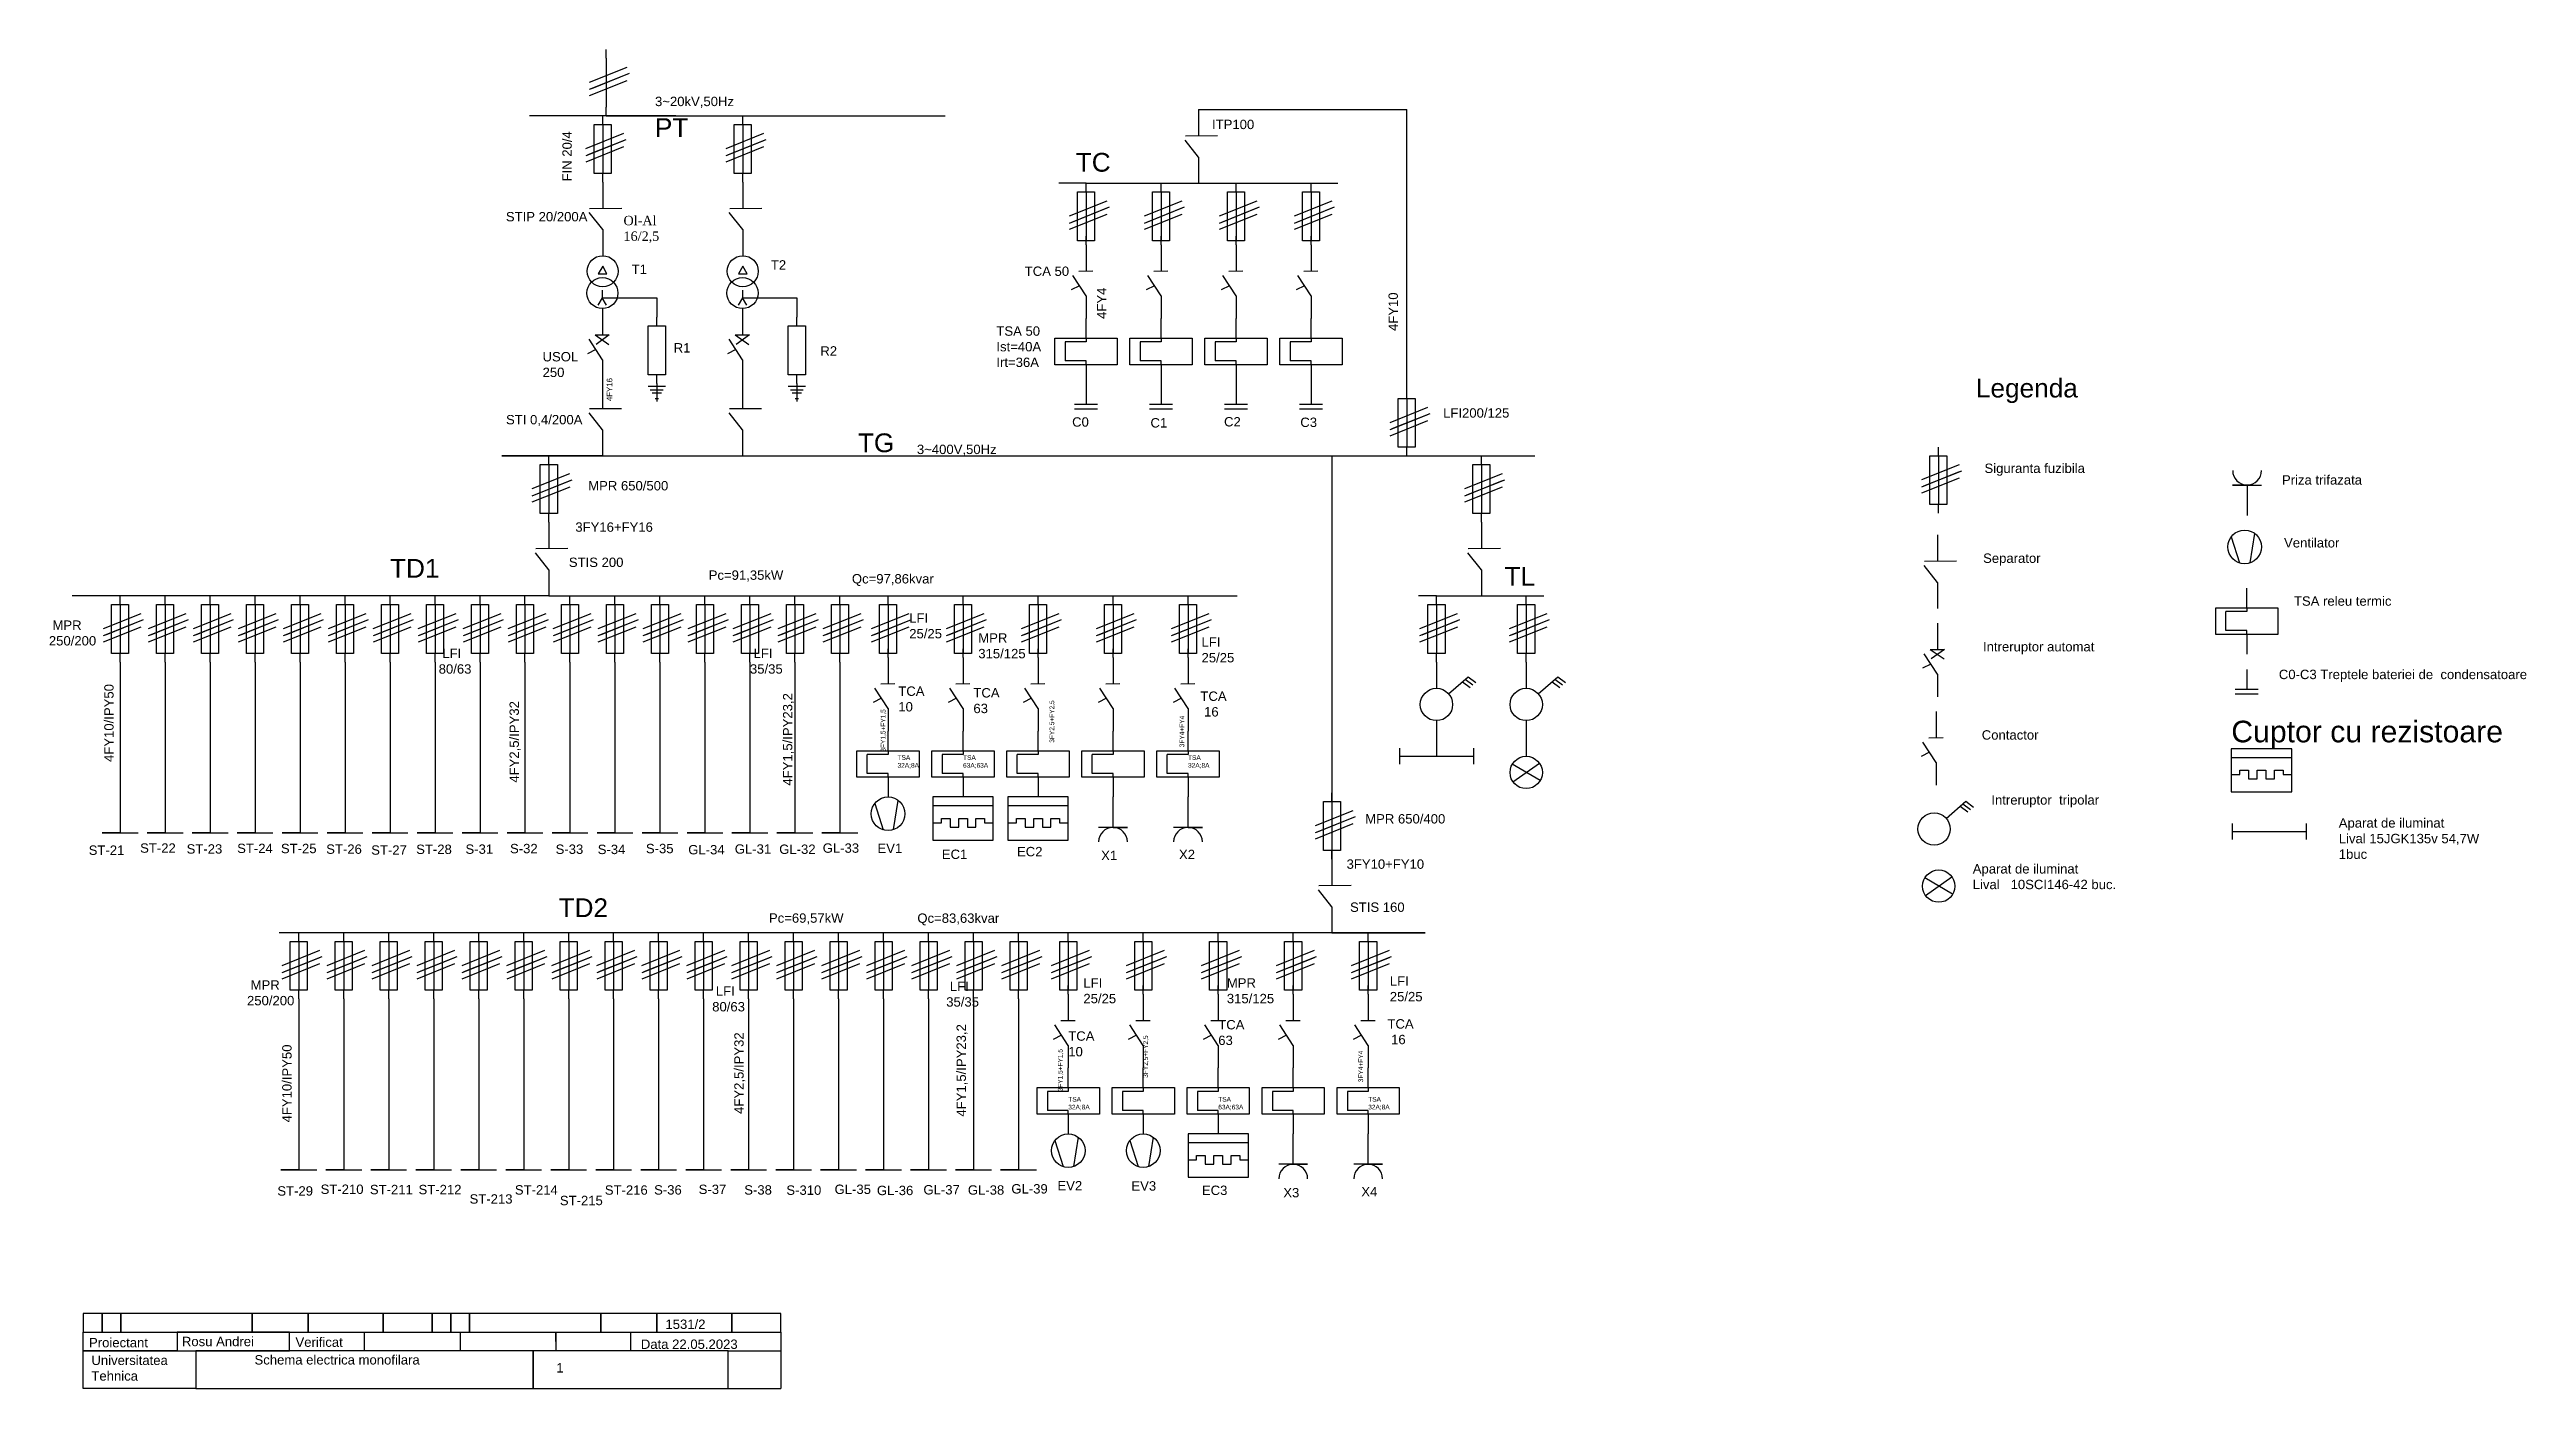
# Model space of a CAD drawing. Header units: millimetres. Extents: x 183 to 844, y 11 to 367.
import ezdxf

# ---------------------------------------------------------------- set-up
doc = ezdxf.new("R2010")
doc.units = ezdxf.units.MM
doc.styles.get("Standard").update_dxf_attribs({"font": 'arial.ttf'})

msp = doc.modelspace()

# ---------------------------------------------------------------- texts
at = {"attachment_point": 1}
for s, width, gutter_width, heights, insert, char_height in [('3~20kV,50Hz', 20.033, 12.5, [0], (344.41, 354.89), 2.5), ('PT', 13.0709, 25, [0], (344.38, 349.16), 5), ('ITP100', 12.0265, 12.5, [0], (492.97, 348.76), 2.5), ('TC', 31.4628, 25, [0], (456.63, 339.92), 5), ('STIP 20/200A', 21.8304, 12.5, [0], (304.64, 324.17), 2.5), ('{\\fTimes New Roman|b0|i0|c0|p18;Ol-Al 16/2,5}', 10.6382, 12.5, [0], (336, 323.14), 2.5), ('T2', 8.3953, 12.5, [0], (375.31, 311.31), 2.5), ('T1', 8.3953, 12.5, [0], (338.19, 310.13), 2.5), ('TCA 50', 12.0265, 12.5, [0], (443.02, 309.63), 2.5), ('TSA 50\\PIst=40A\\PIrt=36A', 12.0265, 12.5, [0], (435.46, 293.68), 2.5), ('USOL 250', 13.3605, 12.5, [0], (314.42, 286.84), 2.5), ('R1', 8.3953, 12.5, [0], (349.4, 289.21), 2.5), ('R2', 8.3953, 12.5, [0], (388.51, 288.38), 2.5), ('Legenda ', 97.9348, 25, [0], (696.71, 279.73), 5), ('LFI200/125', 27.8036, 12.5, [0], (554.61, 271.85), 2.5), ('STI 0,4/200A', 21.8304, 12.5, [0], (304.67, 270.06), 2.5), ('TG', 31.4628, 25, [0], (398.53, 265.14), 5), ('C0', 6.45, 12.5, [0], (455.66, 269.44), 2.5), ('C1', 6.45, 12.5, [0], (476.55, 269.22), 2.5), ('C2', 6.45, 12.5, [0], (496.18, 269.5), 2.5), ('C3', 6.45, 12.5, [0], (516.52, 269.36), 2.5), ('3~400V,50Hz', 20.033, 12.5, [0], (414.26, 262.14), 2.5), ('MPR 650/500', 23.3556, 12.5, [0], (326.59, 252.45), 2.5), ('Siguranta fuzibila ', 48.9674, 12.5, [0], (699, 257.1), 2.5), ('Priza trifazata', 48.9674, 12.5, [0], (778.34, 254), 2.5), ('3FY16+FY16', 23.3556, 12.5, [0], (323.16, 241.43), 2.5), ('TD1', 31.4628, 25, [0], (273.73, 231.68), 5), ('STIS 200', 23.3556, 12.5, [0], (321.43, 232.04), 2.5), ('Separator ', 48.9674, 12.5, [0], (698.63, 233.13), 2.5), ('Ventilator', 48.9674, 12.5, [0], (778.9, 237.24), 2.5), ('Pc=91,35kW', 17.3075, 12.5, [0], (358.73, 228.62), 2.5), ('Qc=97,86kvar', 17.3075, 12.5, [0], (396.92, 227.65), 2.5), ('TL', 31.4628, 25, [0], (570.98, 229.55), 5), ('TSA releu termic', 48.9674, 12.5, [2.54], (781.54, 221.71), 2.5), (' MPR 250/200', 9.0306, 12.5, [0], (182.74, 215.28), 2.5), ('LFI 25/25', 7.1255, 12.5, [0], (412.21, 217.18), 2.5), ('MPR 315/125', 7.1255, 12.5, [0], (430.63, 211.87), 2.5), (' LFI 80/63', 9.0306, 12.5, [0], (286.71, 207.77), 2.5), (' LFI 35/35', 9.0306, 12.5, [0], (369.73, 207.77), 2.5), ('LFI 25/25', 7.1255, 12.5, [0], (490.17, 210.78), 2.5), ('Intreruptor automat', 48.9674, 12.5, [0], (698.61, 209.54), 2.5), ('C0-C3 Treptele bateriei de  condensatoare', 67.6643, 12.5, [2.54], (777.51, 202.15), 2.5), ('TCA 10', 7.1255, 12.5, [0], (409.3, 197.69), 2.5), ('TCA 63', 7.1255, 12.5, [0], (429.33, 197.25), 2.5), ('TCA  16', 7.1255, 12.5, [0], (489.88, 196.35), 2.5), ('Contactor', 48.9674, 12.5, [0], (698.27, 186.02), 2.5), ('Cuptor cu rezistoare', 3520.8085, 28.8, [0], (764.83, 188.56), 5.7609), ('TSA 32A;8A', 3.7703, 6.25, [0], (409.09, 179.37), 1.25), ('TSA 63A;63A', 3.7703, 6.25, [0], (426.57, 179.37), 1.25), ('TSA 32A;8A', 3.7703, 6.25, [0], (486.57, 179.37), 1.25), ('Intreruptor  tripolar', 48.9674, 12.5, [0], (700.83, 168.69), 2.5), ('MPR 650/400', 23.3556, 12.5, [0], (533.83, 163.66), 2.5), ('Aparat de iluminat\\PLival 15JGK135v 54,7W \\P1buc', 41.1923, 12.5, [0], (793.49, 162.57), 2.5), ('ST-21', 48.9674, 12.5, [0], (193.36, 155.3), 2.5), ('ST-22', 48.9674, 12.5, [0], (207.08, 155.87), 2.5), ('\\pxt4;ST-23', 48.9674, 12.5, [0], (219.48, 155.63), 2.5), ('ST-24', 48.9674, 12.5, [0], (232.96, 155.79), 2.5), ('ST-25', 48.9674, 12.5, [0], (244.63, 155.75), 2.5), ('ST-26', 48.9674, 12.5, [0], (256.71, 155.58), 2.5), ('ST-27', 48.9674, 12.5, [0], (268.71, 155.34), 2.5), ('ST-28', 48.9674, 12.5, [0], (280.71, 155.54), 2.5), ('S-31', 48.9674, 12.5, [0], (293.86, 155.58), 2.5), ('S-32', 48.9674, 12.5, [0], (305.74, 155.73), 2.5), ('S-33', 48.9674, 12.5, [0], (317.9, 155.56), 2.5), ('S-34', 48.9674, 12.5, [0], (329.13, 155.51), 2.5), ('S-35', 48.9674, 12.5, [0], (341.98, 155.74), 2.5), ('GL-34', 48.9674, 12.5, [0], (353.27, 155.43), 2.5), ('GL-31', 48.9674, 12.5, [0], (365.68, 155.61), 2.5), ('GL-32', 48.9674, 12.5, [0], (377.53, 155.55), 2.5), ('GL-33', 48.9674, 12.5, [0], (389.14, 155.86), 2.5), ('EV1', 48.9674, 12.5, [0], (403.74, 155.8), 2.5), ('EC1', 48.9674, 12.5, [0], (420.91, 154.21), 2.5), ('EC2', 48.9674, 12.5, [0], (440.96, 154.92), 2.5), ('X1', 48.9674, 12.5, [0], (463.4, 153.89), 2.5), ('X2', 48.9674, 12.5, [0], (484.16, 154.16), 2.5), ('3FY10+FY10', 23.3556, 12.5, [0], (528.86, 151.59), 2.5), ('Aparat de iluminat \\PLival   10SCI146-42 buc.', 41.1923, 12.5, [0], (695.87, 150.33), 2.5), ('TD2', 31.4628, 25, [0], (318.69, 141.21), 5), ('STIS 160', 23.3556, 12.5, [0], (529.78, 140.11), 2.5), ('Pc=69,57kW', 17.3075, 12.5, [0], (374.8, 137.21), 2.5), ('Qc=83,63kvar', 17.3075, 12.5, [0], (414.38, 137.18), 2.5), (' MPR 250/200', 9.0306, 12.5, [0], (235.59, 119.37), 2.5), (' LFI 35/35', 9.0306, 12.5, [0], (422.08, 119.02), 2.5), ('LFI 25/25', 7.1255, 12.5, [0], (458.66, 119.92), 2.5), ('MPR 315/125', 7.1255, 12.5, [0], (496.92, 119.92), 2.5), ('LFI 25/25', 7.1255, 12.5, [0], (540.39, 120.43), 2.5), (' LFI 80/63', 9.0306, 12.5, [0], (359.66, 117.74), 2.5), ('TCA 10', 7.1255, 12.5, [0], (454.63, 105.76), 2.5), ('TCA 63', 7.1255, 12.5, [0], (494.63, 108.78), 2.5), ('TCA  16', 7.1255, 12.5, [0], (539.76, 109), 2.5), ('TSA 32A;8A', 3.7703, 6.25, [0], (454.63, 88.28), 1.25), ('TSA 63A;63A', 3.7703, 6.25, [0], (494.63, 88.28), 1.25), ('TSA 32A;8A', 3.7703, 6.25, [0], (534.63, 88.28), 1.25), ('ST-29', 48.9674, 12.5, [0], (243.68, 64.47), 2.5), ('ST-210', 48.9674, 12.5, [0], (255.22, 64.92), 2.5), ('\\pxt4;ST-211', 48.9674, 12.5, [0], (268.36, 64.84), 2.5), ('ST-212', 48.9674, 12.5, [0], (281.34, 64.84), 2.5), ('ST-213', 48.9674, 12.5, [0], (294.95, 62.33), 2.5), ('ST-214', 48.9674, 12.5, [0], (307.03, 64.75), 2.5), ('ST-215', 48.9674, 12.5, [0], (319.03, 61.92), 2.5), ('ST-216', 48.9674, 12.5, [0], (331.02, 64.71), 2.5), ('S-36', 48.9674, 12.5, [0], (344.17, 64.75), 2.5), ('S-37', 48.9674, 12.5, [0], (356.05, 64.9), 2.5), ('S-38', 48.9674, 12.5, [0], (368.21, 64.74), 2.5), ('S-310', 48.9674, 12.5, [0], (379.44, 64.68), 2.5), ('GL-35', 48.9674, 12.5, [0], (392.3, 64.91), 2.5), ('GL-36', 48.9674, 12.5, [0], (403.59, 64.6), 2.5), ('GL-37', 48.9674, 12.5, [0], (416, 64.78), 2.5), ('GL-38', 48.9674, 12.5, [0], (427.85, 64.72), 2.5), ('GL-39', 48.9674, 12.5, [0], (439.45, 65.03), 2.5), ('EV2', 48.9674, 12.5, [0], (451.74, 65.86), 2.5), ('EV3', 48.9674, 12.5, [0], (471.47, 65.81), 2.5), ('EC3', 48.9674, 12.5, [0], (490.28, 64.64), 2.5), ('X3', 48.9674, 12.5, [0], (511.98, 64.01), 2.5), ('X4', 48.9674, 12.5, [0], (532.79, 64.26), 2.5), ('1531/2', 17.7433, 12.5, [0], (347.19, 28.93), 2.5), ('Proiectant', 22.6001, 12.5, [0], (193.45, 24.03), 2.5), ('Rosu Andrei', 22.6001, 12.5, [0], (218.22, 24.34), 2.5), ('Verificat', 22.6001, 12.5, [0], (248.52, 24.16), 2.5), ('Data 22.05.2023', 28.9814, 12.5, [0], (340.63, 23.61), 2.5), ('Universitatea Tehnica', 22.6001, 12.5, [0], (194.09, 19.32), 2.5), ('Schema electrica monofilara', 44.0311, 12.5, [0], (237.59, 19.45), 2.5), ('1', 19.8495, 12.5, [0], (318.08, 17.32), 2.5)]:
    msp.add_mtext_dynamic_manual_height_columns(s, width=width, gutter_width=gutter_width, heights=heights, dxfattribs=dict(at, insert=insert, char_height=char_height))
at = {"attachment_point": 1, "rotation": 90}
for s, width, gutter_width, heights, insert, char_height in [('FIN 20/4', 15.4747, 12.5, [2.59], (319.7, 332.31), 2.5), ('4FY4', 10.1505, 12.5, [0], (462.29, 295.67), 2.5), ('4FY10', 10.1505, 12.5, [0], (540.04, 292.44), 2.5), ('4FY16', 14.0133, 7.5, [0], (331.53, 273.73), 1.5), ('4FY10/IPY50', 10.1505, 12.5, [0], (197.51, 177.56), 2.5), ('4FY2,5/IPY32', 10.1505, 12.5, [0], (305.61, 172.05), 2.5), ('4FY1,5/IPY23,2', 10.1505, 12.5, [0], (378.54, 171.26), 2.5), ('3FY2,5+FY2,5', 11.6778, 6.25, [0], (449.63, 182.69), 1.25), ('3FY1,5+FY1,5', 11.6778, 6.25, [0], (404.63, 180.31), 1.25), ('3FY4+FY4', 11.6778, 6.25, [0], (484.31, 181.48), 1.25), ('4FY1,5/IPY23,2', 10.1505, 12.5, [0], (424.83, 83.03), 2.5), ('4FY10/IPY50', 10.1505, 12.5, [0], (244.98, 81.48), 2.5), ('4FY2,5/IPY32', 10.1505, 12.5, [0], (365.55, 83.75), 2.5), ('3FY1,5+FY1,5', 11.6778, 6.25, [0], (451.86, 89.75), 1.25), ('3FY2,5+FY2,5', 11.6778, 6.25, [0], (474.63, 93.37), 1.25), ('3FY4+FY4', 11.6778, 6.25, [0], (532.02, 92.2), 1.25)]:
    msp.add_mtext_dynamic_manual_height_columns(s, width=width, gutter_width=gutter_width, heights=heights, dxfattribs=dict(at, insert=insert, char_height=char_height))

# ---------------------------------------------------------------- blocks, each defined once
blk = doc.blocks.new('*U5')
for p, q in [((0, 24.5), (0, 26.81)), ((-4.44, 18.11), (5.64, 22.14)), ((-4.44, 16.21), (5.65, 20.24)), ((-4.44, 16.21), (5.65, 20.24)), ((-4.44, 16.21), (5.65, 20.24)), ((-4.44, 16.21), (5.65, 20.24)), ((-3.83, 16.45), (6.25, 20.48)), ((0, 24.5), (0, 11.47)), ((-4.44, 14.56), (5.65, 18.59)), ((0, 10.39), (0, 12.7)), ((0, 10.39), (0, 3.4)), ((0, -3.23), (-3.56, 2.22)), ((-1.95, 3.38), (1.84, 3.42)), ((-1.78, -0.5), (-4, -1.63)), ((0, -3.23), (0, -9.25)), ((0, -14.49), (0, -9.25)), ((0, -15.49), (-5.55, -15.49)), ((0, -14.49), (0, -15.49)), ((0, -20.57), (-5.55, -20.57)), ((0, -21.57), (0, -20.57)), ((0, -21.57), (0, -26.81))]:
    blk.add_line(p, q)
for points in [[(-2.29, 24.5), (2.29, 24.5), (2.29, 11.47), (-2.29, 11.47)], [(-8.29, -14.49), (8.29, -14.49), (8.29, -21.57), (-8.29, -21.57)]]:
    blk.add_lwpolyline(points, close=True)
blk = doc.blocks.new('*U6')
at = {"color": 0, "linetype": 'ByBlock', "lineweight": -2, "transparency": 16777216}
for p in [(0, 0), (20, 0), (40, 0), (60, 0), (80, 0)]:
    blk.add_blockref('*U5', p, dxfattribs=at)
blk = doc.blocks.new('*U7')
for p, q in [((0, 24.5), (0, 26.81)), ((-4.44, 18.11), (5.64, 22.14)), ((-4.44, 16.21), (5.65, 20.24)), ((-4.44, 16.21), (5.65, 20.24)), ((-4.44, 16.21), (5.65, 20.24)), ((-4.44, 16.21), (5.65, 20.24)), ((-3.83, 16.45), (6.25, 20.48)), ((0, 24.5), (0, 11.47)), ((-4.44, 14.56), (5.65, 18.59)), ((0, 10.39), (0, 12.7)), ((0, 10.39), (0, 3.4)), ((0, -3.23), (-3.56, 2.22)), ((-1.95, 3.38), (1.84, 3.42)), ((-1.78, -0.5), (-4, -1.63)), ((0, -3.23), (0, -9.25)), ((0, -14.49), (0, -9.25)), ((0, -15.49), (-5.55, -15.49)), ((0, -14.49), (0, -15.49)), ((0, -20.57), (-5.55, -20.57)), ((0, -21.57), (0, -20.57)), ((0, -21.57), (0, -26.81))]:
    blk.add_line(p, q)
for points in [[(-2.29, 24.5), (2.29, 24.5), (2.29, 11.47), (-2.29, 11.47)], [(-8.29, -14.49), (8.29, -14.49), (8.29, -21.57), (-8.29, -21.57)]]:
    blk.add_lwpolyline(points, close=True)
blk = doc.blocks.new('*U8')
at = {"color": 0, "linetype": 'ByBlock', "lineweight": -2, "transparency": 16777216}
for p in [(0, 0), (20, 0), (40, 0), (60, 0), (80, 0)]:
    blk.add_blockref('*U7', p, dxfattribs=at)
blk = doc.blocks.new('*U9')
for p, q in [((0, 24.5), (0, 26.81)), ((-4.44, 18.11), (5.64, 22.14)), ((-4.44, 16.21), (5.65, 20.24)), ((-4.44, 16.21), (5.65, 20.24)), ((-4.44, 16.21), (5.65, 20.24)), ((-4.44, 16.21), (5.65, 20.24)), ((-3.83, 16.45), (6.25, 20.48)), ((0, 24.5), (0, 11.47)), ((-4.44, 14.56), (5.65, 18.59)), ((0, 10.39), (0, 12.7)), ((0, 10.39), (0, 3.4)), ((0, -3.23), (-3.56, 2.22)), ((-1.95, 3.38), (1.84, 3.42)), ((-1.78, -0.5), (-4, -1.63)), ((0, -3.23), (0, -9.25)), ((0, -14.49), (0, -9.25)), ((0, -15.49), (-5.55, -15.49)), ((0, -14.49), (0, -15.49)), ((0, -20.57), (-5.55, -20.57)), ((0, -21.57), (0, -20.57)), ((0, -21.57), (0, -26.81))]:
    blk.add_line(p, q)
for points in [[(-2.29, 24.5), (2.29, 24.5), (2.29, 11.47), (-2.29, 11.47)], [(-8.29, -14.49), (8.29, -14.49), (8.29, -21.57), (-8.29, -21.57)]]:
    blk.add_lwpolyline(points, close=True)
blk = doc.blocks.new('*U10')
at = {"color": 0, "linetype": 'ByBlock', "lineweight": -2, "transparency": 16777216}
for p in [(0, 0), (20, 0), (40, 0), (60, 0)]:
    blk.add_blockref('*U9', p, dxfattribs=at)

# ---------------------------------------------------------------- linework, layer by layer
for p, q in [((331.37, 365.15), (331.37, 367.46)), ((331.37, 365.15), (331.37, 352.12)), ((326.92, 358.77), (337.01, 362.8)), ((326.93, 356.87), (337.01, 360.9)), ((326.93, 356.87), (337.01, 360.9)), ((326.93, 356.87), (337.01, 360.9)), ((326.93, 356.87), (337.01, 360.9)), ((326.93, 355.21), (337.01, 359.24)), ((327.54, 357.11), (337.62, 361.14)), ((331.37, 349.81), (331.37, 352.12)), ((489.38, 351.46), (489.38, 344.47)), ((489.38, 351.46), (544.89, 351.46)), ((544.89, 276.79), (544.89, 351.46)), ((349.93, 349.81), (310.96, 349.81)), ((326, 341.12), (336.08, 345.15)), ((330.45, 347.5), (330.45, 349.81)), ((330.45, 347.5), (330.45, 334.47)), ((331.37, 349.81), (349.93, 349.81)), ((349.93, 349.81), (367.8, 349.81)), ((363.35, 341.12), (373.44, 345.15)), ((367.8, 347.5), (367.8, 349.81)), ((367.8, 349.81), (421.78, 349.81)), ((367.8, 347.5), (367.8, 334.47)), ((485.91, 344.44), (494.47, 344.52)), ((326.01, 339.22), (336.09, 343.25)), ((326.01, 339.22), (336.09, 343.25)), ((326.01, 339.22), (336.09, 343.25)), ((326.01, 339.22), (336.09, 343.25)), ((326.01, 337.56), (336.09, 341.59)), ((326.61, 339.46), (336.7, 343.49)), ((363.36, 339.22), (373.44, 343.25)), ((363.36, 339.22), (373.44, 343.25)), ((363.36, 339.22), (373.44, 343.25)), ((363.36, 339.22), (373.44, 343.25)), ((363.36, 337.56), (373.44, 341.59)), ((363.97, 339.46), (374.05, 343.49)), ((489.38, 338.76), (485.82, 343.29)), ((489.38, 338.76), (489.38, 331.82)), ((330.45, 332.16), (330.45, 334.47)), ((330.45, 332.16), (330.45, 325.17)), ((367.8, 332.16), (367.8, 334.47)), ((367.8, 332.16), (367.8, 325.17)), ((459.38, 331.82), (452.12, 331.82)), ((459.38, 331.82), (519.38, 331.82)), ((519.38, 331.82), (526.52, 331.82)), ((330.45, 319.46), (326.88, 323.99)), ((326.97, 325.14), (335.53, 325.22)), ((367.8, 319.46), (364.23, 323.99)), ((364.32, 325.14), (372.88, 325.22)), ((330.45, 319.46), (330.45, 312.52)), ((367.8, 319.46), (367.8, 312.52)), ((330.35, 303.31), (330.35, 301.31)), ((330.35, 301.31), (344.88, 301.31)), ((330.39, 298.42), (330.39, 291.42)), ((344.88, 301.31), (344.88, 296.09)), ((367.71, 303.31), (367.71, 301.31)), ((367.71, 301.31), (382.23, 301.31)), ((367.74, 298.42), (367.74, 291.42)), ((382.23, 301.31), (382.23, 296.09)), ((328.43, 291.4), (332.22, 291.44)), ((328.43, 291.4), (332.12, 288.89)), ((332.22, 291.44), (328.68, 288.89)), ((344.88, 293.78), (344.88, 296.09)), ((365.79, 291.4), (369.57, 291.44)), ((365.79, 291.4), (369.47, 288.89)), ((369.57, 291.44), (366.03, 288.89)), ((382.23, 293.78), (382.23, 296.09)), ((328.6, 287.52), (326.38, 286.39)), ((330.39, 284.8), (326.82, 290.24)), ((330.39, 284.8), (330.39, 278.78)), ((365.96, 287.52), (363.74, 286.39)), ((367.74, 284.8), (364.17, 290.24)), ((367.74, 284.8), (367.74, 278.78)), ((453.83, 289.53), (453.83, 284.45)), ((473.83, 289.53), (473.83, 284.45)), ((493.83, 289.53), (493.83, 284.45)), ((513.83, 289.53), (513.83, 284.45)), ((330.39, 278.78), (330.39, 271.78)), ((342.6, 277.78), (347.17, 277.78)), ((344.88, 278.44), (344.88, 280.75)), ((344.88, 278.44), (344.88, 277.78)), ((344.88, 277.78), (344.88, 275.17)), ((367.74, 278.78), (367.74, 271.78)), ((379.95, 277.78), (384.52, 277.78)), ((382.23, 278.44), (382.23, 280.75)), ((382.23, 278.44), (382.23, 277.78)), ((382.23, 277.78), (382.23, 275.17)), ((459.38, 278.21), (459.38, 272.93)), ((479.38, 278.21), (479.38, 272.93)), ((499.38, 278.21), (499.38, 272.93)), ((519.38, 278.21), (519.38, 272.93)), ((326.91, 271.75), (335.47, 271.83)), ((343.16, 276.78), (346.61, 276.78)), ((346.11, 275.88), (343.66, 275.88)), ((344.46, 274.43), (345.3, 274.43)), ((344.88, 275.17), (344.88, 273.68)), ((364.26, 271.75), (372.82, 271.83)), ((380.51, 276.78), (383.96, 276.78)), ((383.46, 275.88), (381.01, 275.88)), ((381.81, 274.43), (382.66, 274.43)), ((382.23, 275.17), (382.23, 273.68)), ((456.32, 272.93), (459.38, 272.93)), ((456.32, 271.7), (459.38, 271.7)), ((459.38, 272.93), (462.44, 272.93)), ((459.38, 271.7), (462.44, 271.7)), ((476.32, 272.93), (479.38, 272.93)), ((476.32, 271.7), (479.38, 271.7)), ((479.38, 272.93), (482.44, 272.93)), ((479.38, 271.7), (482.44, 271.7)), ((496.32, 272.93), (499.38, 272.93)), ((496.32, 271.7), (499.38, 271.7)), ((499.38, 272.93), (502.44, 272.93)), ((499.38, 271.7), (502.44, 271.7)), ((516.32, 272.93), (519.38, 272.93)), ((516.32, 271.7), (519.38, 271.7)), ((519.38, 272.93), (522.44, 272.93)), ((519.38, 271.7), (522.44, 271.7)), ((540.44, 268.09), (550.52, 272.12)), ((544.89, 274.48), (544.89, 276.79)), ((544.89, 274.48), (544.89, 261.45)), ((330.39, 266.08), (326.82, 270.61)), ((330.39, 266.08), (330.39, 259.14)), ((367.74, 266.08), (364.17, 270.61)), ((367.74, 266.08), (367.74, 259.14)), ((540.45, 266.19), (550.53, 270.22)), ((540.45, 266.19), (550.53, 270.22)), ((540.45, 266.19), (550.53, 270.22)), ((540.45, 266.19), (550.53, 270.22)), ((540.45, 264.54), (550.53, 268.57)), ((541.05, 266.43), (551.14, 270.46)), ((330.39, 259.14), (303.55, 259.14)), ((303.55, 259.14), (524.97, 259.14)), ((316.09, 256.83), (316.09, 259.14)), ((316.09, 256.83), (316.09, 259.14)), ((524.97, 259.14), (524.97, 144.69)), ((524.97, 259.14), (564.8, 259.14)), ((544.89, 259.14), (544.89, 261.45)), ((564.8, 256.83), (564.8, 259.14)), ((564.8, 256.83), (564.8, 259.14)), ((564.8, 259.14), (579.04, 259.14)), ((686.69, 259.21), (686.69, 261.52)), ((686.69, 259.21), (686.69, 246.18)), ((311.65, 250.44), (321.73, 254.47)), ((311.65, 250.44), (321.73, 254.47)), ((311.65, 248.54), (321.74, 252.57)), ((311.65, 248.54), (321.74, 252.57)), ((311.65, 248.54), (321.74, 252.57)), ((311.65, 248.54), (321.74, 252.57)), ((311.65, 248.54), (321.74, 252.57)), ((311.65, 248.54), (321.74, 252.57)), ((311.65, 248.54), (321.74, 252.57)), ((311.65, 248.54), (321.74, 252.57)), ((312.26, 248.78), (322.34, 252.81)), ((312.26, 248.78), (322.34, 252.81)), ((316.09, 256.83), (316.09, 243.8)), ((316.09, 256.83), (316.09, 243.8)), ((560.36, 250.44), (570.44, 254.47)), ((560.36, 250.44), (570.44, 254.47)), ((560.36, 248.54), (570.45, 252.57)), ((560.36, 248.54), (570.45, 252.57)), ((560.36, 248.54), (570.45, 252.57)), ((560.36, 248.54), (570.45, 252.57)), ((560.36, 248.54), (570.45, 252.57)), ((560.36, 248.54), (570.45, 252.57)), ((560.36, 248.54), (570.45, 252.57)), ((560.36, 248.54), (570.45, 252.57)), ((560.97, 248.78), (571.05, 252.81)), ((560.97, 248.78), (571.05, 252.81)), ((564.8, 256.83), (564.8, 243.8)), ((564.8, 256.83), (564.8, 243.8)), ((682.25, 252.83), (692.33, 256.86)), ((682.26, 250.93), (692.34, 254.96)), ((682.26, 250.93), (692.34, 254.96)), ((682.26, 250.93), (692.34, 254.96)), ((682.26, 250.93), (692.34, 254.96)), ((682.26, 249.27), (692.34, 253.3)), ((682.86, 251.17), (692.94, 255.2)), ((769.04, 251.39), (765.19, 251.39)), ((765.19, 251.39), (772.88, 251.39)), ((769.04, 251.39), (769.04, 243.28)), ((311.65, 246.88), (321.74, 250.91)), ((311.65, 246.88), (321.74, 250.91)), ((560.36, 246.89), (570.45, 250.92)), ((560.36, 246.89), (570.45, 250.92)), ((686.69, 243.87), (686.69, 246.18)), ((316.09, 241.49), (316.09, 243.8)), ((316.09, 241.49), (316.09, 243.8)), ((316.09, 241.49), (316.09, 234.49)), ((316.09, 241.49), (316.09, 234.49)), ((564.8, 241.49), (564.8, 243.8)), ((564.8, 241.49), (564.8, 243.8)), ((564.8, 241.49), (564.8, 234.49)), ((564.8, 241.49), (564.8, 234.49)), ((686.49, 238.14), (686.49, 231.14)), ((769.89, 230.68), (771.09, 238.48)), ((316.09, 228.79), (312.53, 233.32)), ((316.09, 228.79), (312.53, 233.32)), ((312.62, 234.46), (321.18, 234.54)), ((312.62, 234.46), (321.18, 234.54)), ((564.8, 228.79), (561.24, 233.32)), ((564.8, 228.79), (561.24, 233.32)), ((561.33, 234.46), (569.88, 234.54)), ((561.33, 234.46), (569.88, 234.54)), ((764.83, 237.6), (767.05, 230.63)), ((316.09, 228.79), (316.09, 221.85)), ((316.09, 228.79), (316.09, 221.85)), ((564.8, 228.79), (564.8, 221.85)), ((564.8, 228.79), (564.8, 221.85)), ((686.49, 225.44), (682.93, 229.97)), ((683.02, 231.11), (691.57, 231.2)), ((686.49, 225.44), (686.49, 218.5)), ((316.09, 221.85), (188.99, 221.85)), ((201.73, 219.54), (201.73, 221.85)), ((201.73, 219.54), (201.73, 206.51)), ((213.73, 219.54), (213.73, 221.85)), ((213.73, 219.54), (213.73, 206.51)), ((225.73, 219.54), (225.73, 221.85)), ((225.73, 219.54), (225.73, 206.51)), ((237.73, 219.54), (237.73, 221.85)), ((237.73, 219.54), (237.73, 206.51)), ((249.73, 219.54), (249.73, 221.85)), ((249.73, 219.54), (249.73, 206.51)), ((261.73, 219.54), (261.73, 221.85)), ((261.73, 219.54), (261.73, 206.51)), ((273.73, 219.54), (273.73, 221.85)), ((273.73, 219.54), (273.73, 206.51)), ((285.73, 219.54), (285.73, 221.85)), ((285.73, 219.54), (285.73, 206.51)), ((297.73, 219.54), (297.73, 221.85)), ((297.73, 219.54), (297.73, 206.51)), ((309.73, 219.54), (309.73, 221.85)), ((309.73, 219.54), (309.73, 206.51)), ((316.09, 221.85), (404.2, 221.85)), ((321.73, 219.54), (321.73, 221.85)), ((321.73, 219.54), (321.73, 206.51)), ((333.73, 219.54), (333.73, 221.85)), ((333.73, 219.54), (333.73, 206.51)), ((345.73, 219.54), (345.73, 221.85)), ((345.73, 219.54), (345.73, 206.51)), ((357.73, 219.54), (357.73, 221.85)), ((357.73, 219.54), (357.73, 206.51)), ((369.73, 219.54), (369.73, 221.85)), ((369.73, 219.54), (369.73, 206.51)), ((381.73, 219.54), (381.73, 221.85)), ((381.73, 219.54), (381.73, 206.51)), ((393.73, 219.54), (393.73, 221.85)), ((393.73, 219.54), (393.73, 206.51)), ((404.2, 221.85), (499.7, 221.85)), ((552.84, 221.85), (548.05, 221.85)), ((552.84, 221.85), (564.8, 221.85)), ((552.84, 219.54), (552.84, 221.85)), ((552.84, 219.54), (552.84, 221.85)), ((552.84, 219.54), (552.84, 206.51)), ((552.84, 219.54), (552.84, 206.51)), ((564.8, 221.85), (576.76, 221.85)), ((576.76, 221.85), (581.49, 221.85)), ((576.76, 219.54), (576.76, 221.85)), ((576.76, 219.54), (576.76, 221.85)), ((576.76, 219.54), (576.76, 206.51)), ((576.76, 219.54), (576.76, 206.51)), ((768.95, 218.65), (768.95, 223.89)), ((768.95, 218.65), (768.95, 217.65)), ((197.28, 213.15), (207.37, 217.18)), ((197.29, 211.25), (207.37, 215.28)), ((197.29, 211.25), (207.37, 215.28)), ((197.29, 211.25), (207.37, 215.28)), ((197.29, 211.25), (207.37, 215.28)), ((197.29, 209.6), (207.37, 213.63)), ((197.9, 211.49), (207.98, 215.52)), ((209.28, 213.15), (219.37, 217.18)), ((209.29, 211.25), (219.37, 215.28)), ((209.29, 211.25), (219.37, 215.28)), ((209.29, 211.25), (219.37, 215.28)), ((209.29, 211.25), (219.37, 215.28)), ((209.29, 209.6), (219.37, 213.63)), ((209.9, 211.49), (219.98, 215.52)), ((221.28, 213.15), (231.37, 217.18)), ((221.29, 211.25), (231.37, 215.28)), ((221.29, 211.25), (231.37, 215.28)), ((221.29, 211.25), (231.37, 215.28)), ((221.29, 211.25), (231.37, 215.28)), ((221.29, 209.6), (231.37, 213.63)), ((221.9, 211.49), (231.98, 215.52)), ((233.28, 213.15), (243.37, 217.18)), ((233.29, 211.25), (243.37, 215.28)), ((233.29, 211.25), (243.37, 215.28)), ((233.29, 211.25), (243.37, 215.28)), ((233.29, 211.25), (243.37, 215.28)), ((233.29, 209.6), (243.37, 213.63)), ((233.9, 211.49), (243.98, 215.52)), ((245.28, 213.15), (255.37, 217.18)), ((245.29, 211.25), (255.37, 215.28)), ((245.29, 211.25), (255.37, 215.28)), ((245.29, 211.25), (255.37, 215.28)), ((245.29, 211.25), (255.37, 215.28)), ((245.29, 209.6), (255.37, 213.63)), ((245.9, 211.49), (255.98, 215.52)), ((257.28, 213.15), (267.37, 217.18)), ((257.29, 211.25), (267.37, 215.28)), ((257.29, 211.25), (267.37, 215.28)), ((257.29, 211.25), (267.37, 215.28)), ((257.29, 211.25), (267.37, 215.28)), ((257.29, 209.6), (267.37, 213.63)), ((257.9, 211.49), (267.98, 215.52)), ((269.28, 213.15), (279.37, 217.18)), ((269.29, 211.25), (279.37, 215.28)), ((269.29, 211.25), (279.37, 215.28)), ((269.29, 211.25), (279.37, 215.28)), ((269.29, 211.25), (279.37, 215.28)), ((269.29, 209.6), (279.37, 213.63)), ((269.9, 211.49), (279.98, 215.52)), ((281.28, 213.15), (291.37, 217.18)), ((281.29, 211.25), (291.37, 215.28)), ((281.29, 211.25), (291.37, 215.28)), ((281.29, 211.25), (291.37, 215.28)), ((281.29, 211.25), (291.37, 215.28)), ((281.29, 209.6), (291.37, 213.63)), ((281.9, 211.49), (291.98, 215.52)), ((293.28, 213.15), (303.37, 217.18)), ((293.29, 211.25), (303.37, 215.28)), ((293.29, 211.25), (303.37, 215.28)), ((293.29, 211.25), (303.37, 215.28)), ((293.29, 211.25), (303.37, 215.28)), ((293.29, 209.6), (303.37, 213.63)), ((293.9, 211.49), (303.98, 215.52)), ((305.28, 213.15), (315.37, 217.18)), ((305.29, 211.25), (315.37, 215.28)), ((305.29, 211.25), (315.37, 215.28)), ((305.29, 211.25), (315.37, 215.28)), ((305.29, 211.25), (315.37, 215.28)), ((305.29, 209.6), (315.37, 213.63)), ((305.9, 211.49), (315.98, 215.52)), ((317.28, 213.15), (327.37, 217.18)), ((317.29, 211.25), (327.37, 215.28)), ((317.29, 211.25), (327.37, 215.28)), ((317.29, 211.25), (327.37, 215.28)), ((317.29, 211.25), (327.37, 215.28)), ((317.29, 209.6), (327.37, 213.63)), ((317.9, 211.49), (327.98, 215.52)), ((329.28, 213.15), (339.37, 217.18)), ((329.29, 211.25), (339.37, 215.28)), ((329.29, 211.25), (339.37, 215.28)), ((329.29, 211.25), (339.37, 215.28)), ((329.29, 211.25), (339.37, 215.28)), ((329.29, 209.6), (339.37, 213.63)), ((329.9, 211.49), (339.98, 215.52)), ((341.28, 213.15), (351.37, 217.18)), ((341.29, 211.25), (351.37, 215.28)), ((341.29, 211.25), (351.37, 215.28)), ((341.29, 211.25), (351.37, 215.28)), ((341.29, 211.25), (351.37, 215.28)), ((341.29, 209.6), (351.37, 213.63)), ((341.9, 211.49), (351.98, 215.52)), ((353.28, 213.15), (363.37, 217.18)), ((353.29, 211.25), (363.37, 215.28)), ((353.29, 211.25), (363.37, 215.28)), ((353.29, 211.25), (363.37, 215.28)), ((353.29, 211.25), (363.37, 215.28)), ((353.29, 209.6), (363.37, 213.63)), ((353.9, 211.49), (363.98, 215.52)), ((365.28, 213.15), (375.37, 217.18)), ((365.29, 211.25), (375.37, 215.28)), ((365.29, 211.25), (375.37, 215.28)), ((365.29, 211.25), (375.37, 215.28)), ((365.29, 211.25), (375.37, 215.28)), ((365.29, 209.6), (375.37, 213.63)), ((365.9, 211.49), (375.98, 215.52)), ((377.28, 213.15), (387.37, 217.18)), ((377.29, 211.25), (387.37, 215.28)), ((377.29, 211.25), (387.37, 215.28)), ((377.29, 211.25), (387.37, 215.28)), ((377.29, 211.25), (387.37, 215.28)), ((377.29, 209.6), (387.37, 213.63)), ((377.9, 211.49), (387.98, 215.52)), ((389.28, 213.15), (399.37, 217.18)), ((389.29, 211.25), (399.37, 215.28)), ((389.29, 211.25), (399.37, 215.28)), ((389.29, 211.25), (399.37, 215.28)), ((389.29, 211.25), (399.37, 215.28)), ((389.29, 209.6), (399.37, 213.63)), ((389.9, 211.49), (399.98, 215.52)), ((548.4, 213.15), (558.48, 217.18)), ((548.4, 213.15), (558.48, 217.18)), ((548.41, 211.25), (558.49, 215.28)), ((548.41, 211.25), (558.49, 215.28)), ((548.41, 211.25), (558.49, 215.28)), ((548.41, 211.25), (558.49, 215.28)), ((548.41, 211.25), (558.49, 215.28)), ((548.41, 211.25), (558.49, 215.28)), ((548.41, 211.25), (558.49, 215.28)), ((548.41, 211.25), (558.49, 215.28)), ((548.41, 209.6), (558.49, 213.63)), ((548.41, 209.6), (558.49, 213.63)), ((549.01, 211.49), (559.1, 215.52)), ((549.01, 211.49), (559.1, 215.52)), ((572.31, 213.15), (582.4, 217.18)), ((572.31, 213.15), (582.4, 217.18)), ((572.32, 211.25), (582.4, 215.28)), ((572.32, 211.25), (582.4, 215.28)), ((572.32, 211.25), (582.4, 215.28)), ((572.32, 211.25), (582.4, 215.28)), ((572.32, 211.25), (582.4, 215.28)), ((572.32, 211.25), (582.4, 215.28)), ((572.32, 211.25), (582.4, 215.28)), ((572.32, 211.25), (582.4, 215.28)), ((572.32, 209.6), (582.4, 213.63)), ((572.32, 209.6), (582.4, 213.63)), ((572.93, 211.49), (583.01, 215.52)), ((572.93, 211.49), (583.01, 215.52)), ((686.47, 214.55), (686.47, 207.56)), ((768.95, 217.65), (763.39, 217.65)), ((763.39, 212.57), (763.39, 217.65)), ((768.95, 212.57), (763.39, 212.57)), ((768.95, 211.57), (768.95, 212.57)), ((768.95, 211.57), (768.95, 206.33)), ((201.73, 204.2), (201.73, 206.51)), ((213.73, 204.2), (213.73, 206.51)), ((225.73, 204.2), (225.73, 206.51)), ((237.73, 204.2), (237.73, 206.51)), ((249.73, 204.2), (249.73, 206.51)), ((261.73, 204.2), (261.73, 206.51)), ((273.73, 204.2), (273.73, 206.51)), ((285.73, 204.2), (285.73, 206.51)), ((297.73, 204.2), (297.73, 206.51)), ((309.73, 204.2), (309.73, 206.51)), ((321.73, 204.2), (321.73, 206.51)), ((333.73, 204.2), (333.73, 206.51)), ((345.73, 204.2), (345.73, 206.51)), ((357.73, 204.2), (357.73, 206.51)), ((369.73, 204.2), (369.73, 206.51)), ((381.73, 204.2), (381.73, 206.51)), ((393.73, 204.2), (393.73, 206.51)), ((552.84, 204.2), (552.84, 206.51)), ((552.84, 204.2), (552.84, 206.51)), ((576.76, 204.2), (576.76, 206.51)), ((576.76, 204.2), (576.76, 206.51)), ((686.47, 200.93), (682.91, 206.38)), ((684.52, 207.54), (688.31, 207.58)), ((684.52, 207.54), (688.2, 205.03)), ((688.31, 207.58), (684.76, 205.03)), ((201.73, 204.2), (201.73, 190.07)), ((213.73, 204.2), (213.73, 190.07)), ((225.73, 204.2), (225.73, 190.07)), ((237.73, 204.2), (237.73, 190.07)), ((249.73, 204.2), (249.73, 190.07)), ((261.73, 204.2), (261.73, 190.07)), ((273.73, 204.2), (273.73, 190.07)), ((285.73, 204.2), (285.73, 190.07)), ((297.73, 204.2), (297.73, 190.07)), ((309.73, 204.2), (309.73, 190.07)), ((321.73, 204.2), (321.73, 190.07)), ((333.73, 204.2), (333.73, 190.07)), ((345.73, 204.2), (345.73, 190.07)), ((357.73, 204.2), (357.73, 190.07)), ((369.73, 204.2), (369.73, 190.07)), ((381.73, 204.2), (381.73, 190.07)), ((393.73, 204.2), (393.73, 190.07)), ((552.84, 204.2), (552.84, 197.2)), ((552.84, 204.2), (552.84, 197.2)), ((556.08, 195.73), (561.28, 200.29)), ((559.77, 198.97), (561.81, 197.45)), ((560.53, 199.63), (562.56, 198.11)), ((561.28, 200.29), (563.31, 198.76)), ((576.76, 204.2), (576.76, 197.2)), ((576.76, 204.2), (576.76, 197.2)), ((580, 195.73), (585.19, 200.29)), ((583.69, 198.97), (585.72, 197.45)), ((584.44, 199.63), (586.47, 198.11)), ((585.19, 200.29), (587.23, 198.76)), ((684.69, 203.66), (682.47, 202.53)), ((686.47, 200.93), (686.47, 194.91)), ((768.93, 202.22), (768.93, 196.95)), ((765.87, 196.95), (768.93, 196.95)), ((765.87, 195.71), (768.93, 195.71)), ((768.93, 196.95), (771.99, 196.95)), ((768.93, 195.71), (771.99, 195.71)), ((201.73, 190.07), (201.73, 158.67)), ((213.73, 190.07), (213.73, 158.67)), ((225.73, 190.07), (225.73, 158.67)), ((237.73, 190.07), (237.73, 158.67)), ((249.73, 190.07), (249.73, 158.67)), ((261.73, 190.07), (261.73, 158.67)), ((273.73, 190.07), (273.73, 158.67)), ((285.73, 190.07), (285.73, 158.67)), ((297.73, 190.07), (297.73, 158.67)), ((309.73, 190.07), (309.73, 158.67)), ((321.73, 190.07), (321.73, 158.67)), ((333.73, 190.07), (333.73, 158.67)), ((345.73, 190.07), (345.73, 158.67)), ((357.73, 190.07), (357.73, 158.67)), ((369.73, 190.07), (369.73, 158.67)), ((381.73, 190.07), (381.73, 158.67)), ((393.73, 190.07), (393.73, 158.67)), ((552.84, 188.59), (552.84, 179.08)), ((576.76, 188.59), (576.76, 179.08)), ((686.13, 191.03), (686.13, 184.04)), ((401.01, 174.47), (401.01, 179.55)), ((421.01, 179.55), (421.01, 174.47)), ((441.01, 174.47), (441.01, 179.55)), ((461.01, 174.47), (461.01, 179.55)), ((481.01, 174.47), (481.01, 179.55)), ((542.98, 181.21), (542.98, 176.95)), ((542.98, 179.08), (562.7, 179.08)), ((562.7, 181.21), (562.7, 176.95)), ((684.34, 180.14), (682.12, 179.01)), ((686.13, 177.41), (682.56, 182.86)), ((684.18, 184.02), (687.96, 184.06)), ((764.83, 178.8), (780.96, 178.8)), ((580.48, 172.59), (573.04, 176.95)), ((573.23, 172.3), (580.29, 177.24)), ((686.13, 177.41), (686.13, 171.39)), ((764.83, 174.19), (767.13, 174.19)), ((767.13, 174.19), (767.13, 175.34)), ((767.13, 175.34), (769.43, 175.34)), ((769.43, 175.34), (769.43, 173.03)), ((769.43, 173.03), (771.74, 173.03)), ((771.74, 173.03), (771.74, 175.34)), ((771.74, 175.34), (774.04, 175.34)), ((774.04, 175.34), (774.04, 173.03)), ((774.04, 173.03), (776.35, 173.03)), ((776.35, 173.03), (776.35, 175.34)), ((776.35, 175.34), (778.65, 175.34)), ((778.65, 175.34), (778.65, 174.19)), ((778.65, 174.19), (780.96, 174.19)), ((403, 166.45), (405.22, 159.49)), ((408.06, 159.53), (409.26, 167.33)), ((418.5, 165.93), (434.63, 165.93)), ((438.5, 165.93), (454.63, 165.93)), ((466.57, 160.12), (466.57, 168.23)), ((486.57, 160.12), (486.57, 168.23)), ((524.97, 167.03), (524.97, 169.34)), ((524.97, 167.03), (524.97, 169.34)), ((524.97, 167.03), (524.97, 154)), ((524.97, 167.03), (524.97, 154)), ((688.8, 162.53), (694, 167.08)), ((692.49, 165.77), (694.53, 164.24)), ((693.25, 166.43), (695.28, 164.9)), ((694, 167.08), (696.03, 165.56)), ((201.73, 158.67), (196.94, 158.67)), ((196.94, 158.67), (206.52, 158.67)), ((213.73, 158.67), (208.94, 158.67)), ((208.94, 158.67), (218.52, 158.67)), ((225.73, 158.67), (220.94, 158.67)), ((220.94, 158.67), (230.52, 158.67)), ((237.73, 158.67), (232.94, 158.67)), ((232.94, 158.67), (242.52, 158.67)), ((249.73, 158.67), (244.94, 158.67)), ((244.94, 158.67), (254.52, 158.67)), ((261.73, 158.67), (256.94, 158.67)), ((256.94, 158.67), (266.52, 158.67)), ((273.73, 158.67), (268.94, 158.67)), ((268.94, 158.67), (278.52, 158.67)), ((285.73, 158.67), (280.94, 158.67)), ((280.94, 158.67), (290.52, 158.67)), ((297.73, 158.67), (292.94, 158.67)), ((292.94, 158.67), (302.52, 158.67)), ((309.73, 158.67), (304.94, 158.67)), ((304.94, 158.67), (314.52, 158.67)), ((321.73, 158.67), (316.94, 158.67)), ((316.94, 158.67), (326.52, 158.67)), ((333.73, 158.67), (328.94, 158.67)), ((328.94, 158.67), (338.52, 158.67)), ((345.73, 158.67), (340.94, 158.67)), ((340.94, 158.67), (350.52, 158.67)), ((357.73, 158.67), (352.94, 158.67)), ((352.94, 158.67), (362.52, 158.67)), ((369.73, 158.67), (364.94, 158.67)), ((364.94, 158.67), (374.52, 158.67)), ((381.73, 158.67), (376.94, 158.67)), ((376.94, 158.67), (386.52, 158.67)), ((393.73, 158.67), (388.94, 158.67)), ((388.94, 158.67), (398.52, 158.67)), ((418.5, 161.32), (420.81, 161.32)), ((420.81, 161.32), (420.81, 162.47)), ((420.81, 162.47), (423.11, 162.47)), ((423.11, 162.47), (423.11, 160.17)), ((423.11, 160.17), (425.42, 160.17)), ((425.42, 160.17), (425.42, 162.47)), ((425.42, 162.47), (427.72, 162.47)), ((427.72, 162.47), (427.72, 160.17)), ((427.72, 160.17), (430.02, 160.17)), ((430.02, 160.17), (430.02, 162.47)), ((430.02, 162.47), (432.33, 162.47)), ((432.33, 162.47), (432.33, 161.32)), ((432.33, 161.32), (434.63, 161.32)), ((438.5, 161.32), (440.81, 161.32)), ((440.81, 161.32), (440.81, 162.47)), ((440.81, 162.47), (443.11, 162.47)), ((443.11, 162.47), (443.11, 160.17)), ((443.11, 160.17), (445.42, 160.17)), ((445.42, 160.17), (445.42, 162.47)), ((445.42, 162.47), (447.72, 162.47)), ((447.72, 162.47), (447.72, 160.17)), ((447.72, 160.17), (450.02, 160.17)), ((450.02, 160.17), (450.02, 162.47)), ((450.02, 162.47), (452.33, 162.47)), ((452.33, 162.47), (452.33, 161.32)), ((452.33, 161.32), (454.63, 161.32)), ((470.41, 160.12), (462.72, 160.12)), ((466.57, 160.12), (470.41, 160.12)), ((490.41, 160.12), (482.72, 160.12)), ((486.57, 160.12), (490.41, 160.12)), ((520.53, 160.64), (530.61, 164.67)), ((520.53, 160.64), (530.61, 164.67)), ((520.54, 158.74), (530.62, 162.77)), ((520.54, 158.74), (530.62, 162.77)), ((520.54, 158.74), (530.62, 162.77)), ((520.54, 158.74), (530.62, 162.77)), ((520.54, 158.74), (530.62, 162.77)), ((520.54, 158.74), (530.62, 162.77)), ((520.54, 158.74), (530.62, 162.77)), ((520.54, 158.74), (530.62, 162.77)), ((520.54, 157.09), (530.62, 161.12)), ((520.54, 157.09), (530.62, 161.12)), ((521.14, 158.98), (531.22, 163.01)), ((521.14, 158.98), (531.22, 163.01)), ((765.1, 161.14), (765.1, 156.88)), ((765.1, 159.01), (784.82, 159.01)), ((784.82, 161.14), (784.82, 156.88)), ((524.97, 151.69), (524.97, 154)), ((524.97, 151.69), (524.97, 154)), ((524.97, 151.69), (524.97, 144.69)), ((524.97, 151.69), (524.97, 144.69)), ((690.51, 142.29), (683.08, 146.65)), ((683.26, 142), (690.33, 146.94)), ((524.97, 138.99), (521.41, 143.52)), ((524.97, 138.99), (521.41, 143.52)), ((521.5, 144.66), (530.06, 144.74)), ((521.5, 144.66), (530.06, 144.74)), ((524.97, 138.99), (524.97, 132.05)), ((524.97, 138.99), (524.97, 132.05)), ((524.97, 138.99), (524.97, 132.05)), ((249.38, 132.05), (244.17, 132.05)), ((244.93, 123.35), (255.02, 127.38)), ((245.55, 121.69), (255.63, 125.72)), ((549.85, 132.05), (249.38, 132.05)), ((249.38, 129.74), (249.38, 132.05)), ((249.38, 129.74), (249.38, 116.71)), ((256.93, 123.35), (267.02, 127.38)), ((257.55, 121.69), (267.63, 125.72)), ((261.38, 129.74), (261.38, 132.05)), ((261.38, 129.74), (261.38, 116.71)), ((268.93, 123.35), (279.02, 127.38)), ((269.55, 121.69), (279.63, 125.72)), ((273.38, 129.74), (273.38, 132.05)), ((273.38, 129.74), (273.38, 116.71)), ((280.93, 123.35), (291.02, 127.38)), ((281.55, 121.69), (291.63, 125.72)), ((285.38, 129.74), (285.38, 132.05)), ((285.38, 129.74), (285.38, 116.71)), ((292.93, 123.35), (303.02, 127.38)), ((293.55, 121.69), (303.63, 125.72)), ((297.38, 129.74), (297.38, 132.05)), ((297.38, 129.74), (297.38, 116.71)), ((304.93, 123.35), (315.02, 127.38)), ((305.55, 121.69), (315.63, 125.72)), ((309.38, 129.74), (309.38, 132.05)), ((309.38, 129.74), (309.38, 116.71)), ((316.93, 123.35), (327.02, 127.38)), ((317.55, 121.69), (327.63, 125.72)), ((321.38, 129.74), (321.38, 132.05)), ((321.38, 129.74), (321.38, 116.71)), ((328.93, 123.35), (339.02, 127.38)), ((329.55, 121.69), (339.63, 125.72)), ((333.38, 129.74), (333.38, 132.05)), ((333.38, 129.74), (333.38, 116.71)), ((340.93, 123.35), (351.02, 127.38)), ((341.55, 121.69), (351.63, 125.72)), ((345.38, 129.74), (345.38, 132.05)), ((345.38, 129.74), (345.38, 116.71)), ((352.93, 123.35), (363.02, 127.38)), ((353.55, 121.69), (363.63, 125.72)), ((357.38, 129.74), (357.38, 132.05)), ((357.38, 129.74), (357.38, 116.71)), ((364.93, 123.35), (375.02, 127.38)), ((365.55, 121.69), (375.63, 125.72)), ((369.38, 129.74), (369.38, 132.05)), ((369.38, 129.74), (369.38, 116.71)), ((376.93, 123.35), (387.02, 127.38)), ((377.55, 121.69), (387.63, 125.72)), ((381.38, 129.74), (381.38, 132.05)), ((381.38, 129.74), (381.38, 116.71)), ((388.93, 123.35), (399.02, 127.38)), ((389.55, 121.69), (399.63, 125.72)), ((393.38, 129.74), (393.38, 132.05)), ((393.38, 129.74), (393.38, 116.71)), ((400.93, 123.35), (411.02, 127.38)), ((401.55, 121.69), (411.63, 125.72)), ((405.38, 129.74), (405.38, 132.05)), ((405.38, 129.74), (405.38, 116.71)), ((412.93, 123.35), (423.02, 127.38)), ((413.55, 121.69), (423.63, 125.72)), ((417.38, 129.74), (417.38, 132.05)), ((417.38, 129.74), (417.38, 116.71)), ((424.93, 123.35), (435.02, 127.38)), ((425.55, 121.69), (435.63, 125.72)), ((429.38, 129.74), (429.38, 132.05)), ((429.38, 129.74), (429.38, 116.71)), ((436.93, 123.35), (447.02, 127.38)), ((437.55, 121.69), (447.63, 125.72)), ((441.38, 129.74), (441.38, 132.05)), ((441.38, 129.74), (441.38, 116.71)), ((524.97, 132.05), (549.85, 132.05)), ((244.94, 121.45), (255.03, 125.48)), ((244.94, 121.45), (255.03, 125.48)), ((244.94, 121.45), (255.03, 125.48)), ((244.94, 121.45), (255.03, 125.48)), ((244.94, 119.8), (255.03, 123.83)), ((256.94, 121.45), (267.03, 125.48)), ((256.94, 121.45), (267.03, 125.48)), ((256.94, 121.45), (267.03, 125.48)), ((256.94, 121.45), (267.03, 125.48)), ((256.94, 119.8), (267.03, 123.83)), ((268.94, 121.45), (279.03, 125.48)), ((268.94, 121.45), (279.03, 125.48)), ((268.94, 121.45), (279.03, 125.48)), ((268.94, 121.45), (279.03, 125.48)), ((268.94, 119.8), (279.03, 123.83)), ((280.94, 121.45), (291.03, 125.48)), ((280.94, 121.45), (291.03, 125.48)), ((280.94, 121.45), (291.03, 125.48)), ((280.94, 121.45), (291.03, 125.48)), ((280.94, 119.8), (291.03, 123.83)), ((292.94, 121.45), (303.03, 125.48)), ((292.94, 121.45), (303.03, 125.48)), ((292.94, 121.45), (303.03, 125.48)), ((292.94, 121.45), (303.03, 125.48)), ((292.94, 119.8), (303.03, 123.83)), ((304.94, 121.45), (315.03, 125.48)), ((304.94, 121.45), (315.03, 125.48)), ((304.94, 121.45), (315.03, 125.48)), ((304.94, 121.45), (315.03, 125.48)), ((304.94, 119.8), (315.03, 123.83)), ((316.94, 121.45), (327.03, 125.48)), ((316.94, 121.45), (327.03, 125.48)), ((316.94, 121.45), (327.03, 125.48)), ((316.94, 121.45), (327.03, 125.48)), ((316.94, 119.8), (327.03, 123.83)), ((328.94, 121.45), (339.03, 125.48)), ((328.94, 121.45), (339.03, 125.48)), ((328.94, 121.45), (339.03, 125.48)), ((328.94, 121.45), (339.03, 125.48)), ((328.94, 119.8), (339.03, 123.83)), ((340.94, 121.45), (351.03, 125.48)), ((340.94, 121.45), (351.03, 125.48)), ((340.94, 121.45), (351.03, 125.48)), ((340.94, 121.45), (351.03, 125.48)), ((340.94, 119.8), (351.03, 123.83)), ((352.94, 121.45), (363.03, 125.48)), ((352.94, 121.45), (363.03, 125.48)), ((352.94, 121.45), (363.03, 125.48)), ((352.94, 121.45), (363.03, 125.48)), ((352.94, 119.8), (363.03, 123.83)), ((364.94, 121.45), (375.03, 125.48)), ((364.94, 121.45), (375.03, 125.48)), ((364.94, 121.45), (375.03, 125.48)), ((364.94, 121.45), (375.03, 125.48)), ((364.94, 119.8), (375.03, 123.83)), ((376.94, 121.45), (387.03, 125.48)), ((376.94, 121.45), (387.03, 125.48)), ((376.94, 121.45), (387.03, 125.48)), ((376.94, 121.45), (387.03, 125.48)), ((376.94, 119.8), (387.03, 123.83)), ((388.94, 121.45), (399.03, 125.48)), ((388.94, 121.45), (399.03, 125.48)), ((388.94, 121.45), (399.03, 125.48)), ((388.94, 121.45), (399.03, 125.48)), ((388.94, 119.8), (399.03, 123.83)), ((400.94, 121.45), (411.03, 125.48)), ((400.94, 121.45), (411.03, 125.48)), ((400.94, 121.45), (411.03, 125.48)), ((400.94, 121.45), (411.03, 125.48)), ((400.94, 119.8), (411.03, 123.83)), ((412.94, 121.45), (423.03, 125.48)), ((412.94, 121.45), (423.03, 125.48)), ((412.94, 121.45), (423.03, 125.48)), ((412.94, 121.45), (423.03, 125.48)), ((412.94, 119.8), (423.03, 123.83)), ((424.94, 121.45), (435.03, 125.48)), ((424.94, 121.45), (435.03, 125.48)), ((424.94, 121.45), (435.03, 125.48)), ((424.94, 121.45), (435.03, 125.48)), ((424.94, 119.8), (435.03, 123.83)), ((436.94, 121.45), (447.03, 125.48)), ((436.94, 121.45), (447.03, 125.48)), ((436.94, 121.45), (447.03, 125.48)), ((436.94, 121.45), (447.03, 125.48)), ((436.94, 119.8), (447.03, 123.83)), ((249.38, 114.4), (249.38, 116.71)), ((249.38, 114.4), (249.38, 100.27)), ((261.38, 114.4), (261.38, 116.71)), ((261.38, 114.4), (261.38, 100.27)), ((273.38, 114.4), (273.38, 116.71)), ((273.38, 114.4), (273.38, 100.27)), ((285.38, 114.4), (285.38, 116.71)), ((285.38, 114.4), (285.38, 100.27)), ((297.38, 114.4), (297.38, 116.71)), ((297.38, 114.4), (297.38, 100.27)), ((309.38, 114.4), (309.38, 116.71)), ((309.38, 114.4), (309.38, 100.27)), ((321.38, 114.4), (321.38, 116.71)), ((321.38, 114.4), (321.38, 100.27)), ((333.38, 114.4), (333.38, 116.71)), ((333.38, 114.4), (333.38, 100.27)), ((345.38, 114.4), (345.38, 116.71)), ((345.38, 114.4), (345.38, 100.27)), ((357.38, 114.4), (357.38, 116.71)), ((357.38, 114.4), (357.38, 100.27)), ((369.38, 114.4), (369.38, 116.71)), ((369.38, 114.4), (369.38, 100.27)), ((381.38, 114.4), (381.38, 116.71)), ((381.38, 114.4), (381.38, 100.27)), ((393.38, 114.4), (393.38, 116.71)), ((393.38, 114.4), (393.38, 100.27)), ((405.38, 114.4), (405.38, 116.71)), ((405.38, 114.4), (405.38, 100.27)), ((417.38, 114.4), (417.38, 116.71)), ((417.38, 114.4), (417.38, 100.27)), ((429.38, 114.4), (429.38, 116.71)), ((429.38, 114.4), (429.38, 100.27)), ((441.38, 114.4), (441.38, 116.71)), ((441.38, 114.4), (441.38, 100.27)), ((249.38, 100.27), (249.38, 68.87)), ((261.38, 100.27), (261.38, 68.87)), ((273.38, 100.27), (273.38, 68.87)), ((285.38, 100.27), (285.38, 68.87)), ((297.38, 100.27), (297.38, 68.87)), ((309.38, 100.27), (309.38, 68.87)), ((321.38, 100.27), (321.38, 68.87)), ((333.38, 100.27), (333.38, 68.87)), ((345.38, 100.27), (345.38, 68.87)), ((357.38, 100.27), (357.38, 68.87)), ((369.38, 100.27), (369.38, 68.87)), ((381.38, 100.27), (381.38, 68.87)), ((393.38, 100.27), (393.38, 68.87)), ((405.38, 100.27), (405.38, 68.87)), ((417.38, 100.27), (417.38, 68.87)), ((429.38, 100.27), (429.38, 68.87)), ((441.38, 100.27), (441.38, 68.87)), ((449.08, 89.75), (449.08, 84.67)), ((469.08, 89.75), (469.08, 84.67)), ((489.08, 89.75), (489.08, 84.67)), ((509.08, 89.75), (509.08, 84.67)), ((529.08, 89.75), (529.08, 84.67)), ((451.06, 76.66), (453.28, 69.69)), ((456.13, 69.74), (457.32, 77.53)), ((471.06, 76.66), (473.28, 69.69)), ((476.13, 69.74), (477.32, 77.53)), ((486.57, 76.13), (502.7, 76.13)), ((488.87, 71.52), (488.87, 72.67)), ((488.87, 72.67), (491.18, 72.67)), ((491.18, 72.67), (491.18, 70.37)), ((493.48, 70.37), (493.48, 72.67)), ((493.48, 72.67), (495.78, 72.67)), ((495.78, 72.67), (495.78, 70.37)), ((498.09, 70.37), (498.09, 72.67)), ((498.09, 72.67), (500.39, 72.67)), ((500.39, 72.67), (500.39, 71.52)), ((514.63, 70.32), (514.63, 78.43)), ((534.63, 70.32), (534.63, 78.43)), ((249.38, 68.87), (244.59, 68.87)), ((244.59, 68.87), (254.17, 68.87)), ((261.38, 68.87), (256.59, 68.87)), ((256.59, 68.87), (266.17, 68.87)), ((273.38, 68.87), (268.59, 68.87)), ((268.59, 68.87), (278.17, 68.87)), ((285.38, 68.87), (280.59, 68.87)), ((280.59, 68.87), (290.17, 68.87)), ((297.38, 68.87), (292.59, 68.87)), ((292.59, 68.87), (302.17, 68.87)), ((309.38, 68.87), (304.59, 68.87)), ((304.59, 68.87), (314.17, 68.87)), ((321.38, 68.87), (316.59, 68.87)), ((316.59, 68.87), (326.17, 68.87)), ((333.38, 68.87), (328.59, 68.87)), ((328.59, 68.87), (338.17, 68.87)), ((345.38, 68.87), (340.59, 68.87)), ((340.59, 68.87), (350.17, 68.87)), ((357.38, 68.87), (352.59, 68.87)), ((352.59, 68.87), (362.17, 68.87)), ((369.38, 68.87), (364.59, 68.87)), ((364.59, 68.87), (374.17, 68.87)), ((381.38, 68.87), (376.59, 68.87)), ((376.59, 68.87), (386.17, 68.87)), ((393.38, 68.87), (388.59, 68.87)), ((388.59, 68.87), (398.17, 68.87)), ((405.38, 68.87), (400.59, 68.87)), ((400.59, 68.87), (410.17, 68.87)), ((417.38, 68.87), (412.59, 68.87)), ((412.59, 68.87), (422.17, 68.87)), ((429.38, 68.87), (424.59, 68.87)), ((424.59, 68.87), (434.17, 68.87)), ((441.38, 68.87), (436.59, 68.87)), ((436.59, 68.87), (446.17, 68.87)), ((486.57, 71.52), (488.87, 71.52)), ((491.18, 70.37), (493.48, 70.37)), ((495.78, 70.37), (498.09, 70.37)), ((500.39, 71.52), (502.7, 71.52)), ((518.48, 70.32), (510.79, 70.32)), ((514.63, 70.32), (518.48, 70.32)), ((538.48, 70.32), (530.79, 70.32)), ((534.63, 70.32), (538.48, 70.32)), ((266.93, 20.57), (266.93, 25.57)), ((292.43, 25.57), (292.43, 20.57)), ((317.93, 23.07), (317.93, 25.57)), ((317.93, 25.57), (317.93, 20.57)), ((337.93, 20.57), (337.93, 25.57)), ((363.93, 20.57), (377.93, 20.57)), ((377.93, 25.57), (377.93, 10.57)), ((363.93, 10.57), (377.93, 10.57))]:
    msp.add_line(p, q)
for points in [[(328.16, 347.5), (332.73, 347.5), (332.73, 334.47), (328.16, 334.47)], [(365.51, 347.5), (370.08, 347.5), (370.08, 334.47), (365.51, 334.47)], [(330.45, 309.72), (329.29, 307.72), (331.6, 307.72)], [(367.8, 309.72), (366.64, 307.72), (368.96, 307.72)], [(342.6, 293.78), (347.17, 293.78), (347.17, 280.75), (342.6, 280.75)], [(379.95, 293.78), (384.52, 293.78), (384.52, 280.75), (379.95, 280.75)], [(542.6, 274.48), (547.17, 274.48), (547.17, 261.45), (542.6, 261.45)], [(684.41, 259.21), (688.98, 259.21), (688.98, 246.18), (684.41, 246.18)], [(313.81, 256.83), (318.38, 256.83), (318.38, 243.8), (313.81, 243.8)], [(313.81, 256.83), (318.38, 256.83), (318.38, 243.8), (313.81, 243.8)], [(562.51, 256.83), (567.09, 256.83), (567.09, 243.8), (562.51, 243.8)], [(562.51, 256.83), (567.09, 256.83), (567.09, 243.8), (562.51, 243.8)], [(199.44, 219.54), (204.01, 219.54), (204.01, 206.51), (199.44, 206.51)], [(211.44, 219.54), (216.01, 219.54), (216.01, 206.51), (211.44, 206.51)], [(223.44, 219.54), (228.01, 219.54), (228.01, 206.51), (223.44, 206.51)], [(235.44, 219.54), (240.01, 219.54), (240.01, 206.51), (235.44, 206.51)], [(247.44, 219.54), (252.01, 219.54), (252.01, 206.51), (247.44, 206.51)], [(259.44, 219.54), (264.01, 219.54), (264.01, 206.51), (259.44, 206.51)], [(271.44, 219.54), (276.01, 219.54), (276.01, 206.51), (271.44, 206.51)], [(283.44, 219.54), (288.01, 219.54), (288.01, 206.51), (283.44, 206.51)], [(295.44, 219.54), (300.01, 219.54), (300.01, 206.51), (295.44, 206.51)], [(307.44, 219.54), (312.01, 219.54), (312.01, 206.51), (307.44, 206.51)], [(319.44, 219.54), (324.01, 219.54), (324.01, 206.51), (319.44, 206.51)], [(331.44, 219.54), (336.01, 219.54), (336.01, 206.51), (331.44, 206.51)], [(343.44, 219.54), (348.01, 219.54), (348.01, 206.51), (343.44, 206.51)], [(355.44, 219.54), (360.01, 219.54), (360.01, 206.51), (355.44, 206.51)], [(367.44, 219.54), (372.01, 219.54), (372.01, 206.51), (367.44, 206.51)], [(379.44, 219.54), (384.01, 219.54), (384.01, 206.51), (379.44, 206.51)], [(391.44, 219.54), (396.01, 219.54), (396.01, 206.51), (391.44, 206.51)], [(550.56, 219.54), (555.13, 219.54), (555.13, 206.51), (550.56, 206.51)], [(550.56, 219.54), (555.13, 219.54), (555.13, 206.51), (550.56, 206.51)], [(574.47, 219.54), (579.04, 219.54), (579.04, 206.51), (574.47, 206.51)], [(574.47, 219.54), (579.04, 219.54), (579.04, 206.51), (574.47, 206.51)], [(760.66, 218.65), (777.24, 218.65), (777.24, 211.57), (760.66, 211.57)], [(764.83, 169.58), (780.96, 169.58), (780.96, 181.1), (764.83, 181.1)], [(418.5, 156.71), (434.63, 156.71), (434.63, 168.23), (418.5, 168.23)], [(438.5, 156.71), (454.63, 156.71), (454.63, 168.23), (438.5, 168.23)], [(522.69, 167.03), (527.26, 167.03), (527.26, 154), (522.69, 154)], [(522.69, 167.03), (527.26, 167.03), (527.26, 154), (522.69, 154)], [(247.09, 129.74), (251.66, 129.74), (251.66, 116.71), (247.09, 116.71)], [(259.09, 129.74), (263.66, 129.74), (263.66, 116.71), (259.09, 116.71)], [(271.09, 129.74), (275.66, 129.74), (275.66, 116.71), (271.09, 116.71)], [(283.09, 129.74), (287.66, 129.74), (287.66, 116.71), (283.09, 116.71)], [(295.09, 129.74), (299.66, 129.74), (299.66, 116.71), (295.09, 116.71)], [(307.09, 129.74), (311.66, 129.74), (311.66, 116.71), (307.09, 116.71)], [(319.09, 129.74), (323.66, 129.74), (323.66, 116.71), (319.09, 116.71)], [(331.09, 129.74), (335.66, 129.74), (335.66, 116.71), (331.09, 116.71)], [(343.09, 129.74), (347.66, 129.74), (347.66, 116.71), (343.09, 116.71)], [(355.09, 129.74), (359.66, 129.74), (359.66, 116.71), (355.09, 116.71)], [(367.09, 129.74), (371.66, 129.74), (371.66, 116.71), (367.09, 116.71)], [(379.09, 129.74), (383.66, 129.74), (383.66, 116.71), (379.09, 116.71)], [(391.09, 129.74), (395.66, 129.74), (395.66, 116.71), (391.09, 116.71)], [(403.09, 129.74), (407.66, 129.74), (407.66, 116.71), (403.09, 116.71)], [(415.09, 129.74), (419.66, 129.74), (419.66, 116.71), (415.09, 116.71)], [(427.09, 129.74), (431.66, 129.74), (431.66, 116.71), (427.09, 116.71)], [(439.09, 129.74), (443.66, 129.74), (443.66, 116.71), (439.09, 116.71)], [(486.57, 66.91), (502.7, 66.91), (502.7, 78.43), (486.57, 78.43)], [(196.93, 30.57), (191.93, 30.57), (191.93, 25.57), (196.93, 25.57)], [(201.93, 30.57), (196.93, 30.57), (196.93, 25.57), (201.93, 25.57)], [(201.93, 25.57), (236.93, 25.57), (236.93, 30.57), (201.93, 30.57)], [(236.93, 25.57), (251.93, 25.57), (251.93, 30.57), (236.93, 30.57)], [(251.93, 25.57), (271.93, 25.57), (271.93, 30.57), (251.93, 30.57)], [(271.93, 25.57), (284.93, 25.57), (284.93, 30.57), (271.93, 30.57)], [(289.93, 30.57), (284.93, 30.57), (284.93, 25.57), (289.93, 25.57)], [(294.93, 30.57), (289.93, 30.57), (289.93, 25.57), (294.93, 25.57)], [(294.93, 25.57), (329.93, 25.57), (329.93, 30.57), (294.93, 30.57)], [(329.93, 25.57), (344.93, 25.57), (344.93, 30.57), (329.93, 30.57)], [(344.93, 25.57), (364.93, 25.57), (364.93, 30.57), (344.93, 30.57)], [(364.93, 25.57), (377.93, 25.57), (377.93, 30.57), (364.93, 30.57)], [(191.93, 25.57), (216.93, 25.57), (216.93, 20.57), (191.93, 20.57)], [(191.93, 20.57), (221.93, 20.57), (221.93, 10.57), (191.93, 10.57)], [(216.93, 20.57), (246.93, 20.57), (246.93, 25.57), (216.93, 25.57)], [(221.93, 10.57), (311.93, 10.57), (311.93, 20.57), (221.93, 20.57)], [(311.93, 10.57), (363.93, 10.57), (363.93, 20.57), (311.93, 20.57)]]:
    msp.add_lwpolyline(points, close=True)
for points in [[(331.51, 299.3), (330.35, 301.31), (329.2, 299.3)], [(368.86, 299.3), (367.71, 301.31), (366.55, 299.3)]]:
    msp.add_lwpolyline(points)
for centre, radius in [((330.45, 308.38), 4.14), ((367.8, 308.38), 4.14), ((330.39, 302.56), 4.14), ((367.74, 302.56), 4.14), ((768.4, 234.9), 4.48), ((552.84, 192.89), 4.31), ((576.76, 192.89), 4.31), ((576.76, 174.77), 4.31), ((406.57, 163.75), 4.48), ((685.56, 159.69), 4.31), ((686.79, 144.47), 4.31), ((454.63, 73.96), 4.48), ((474.63, 73.96), 4.48)]:
    msp.add_circle(centre, radius)
for centre, start, end in [((769.04, 255.24), 180, 0), ((466.57, 156.27), 0, 180), ((486.57, 156.27), 0, 180), ((514.63, 66.47), 0, 180), ((534.63, 66.47), 0, 180)]:
    msp.add_arc(centre, 3.84, start, end)

# ---------------------------------------------------------------- block references
for name, p in [('*U10', (459.38, 305.02)), ('*U6', (406.57, 195.04)), ('*U8', (454.63, 105.24))]:
    msp.add_blockref(name, p)

msp.set_redraw_order([(e.dxf.handle, doc.entitydb.next_handle()) for e in msp.query("TEXT MTEXT ATTDEF DIMENSION ARC_DIMENSION")])  # texts and dimensions are drawn at this point

doc.saveas('drawing.dxf')
